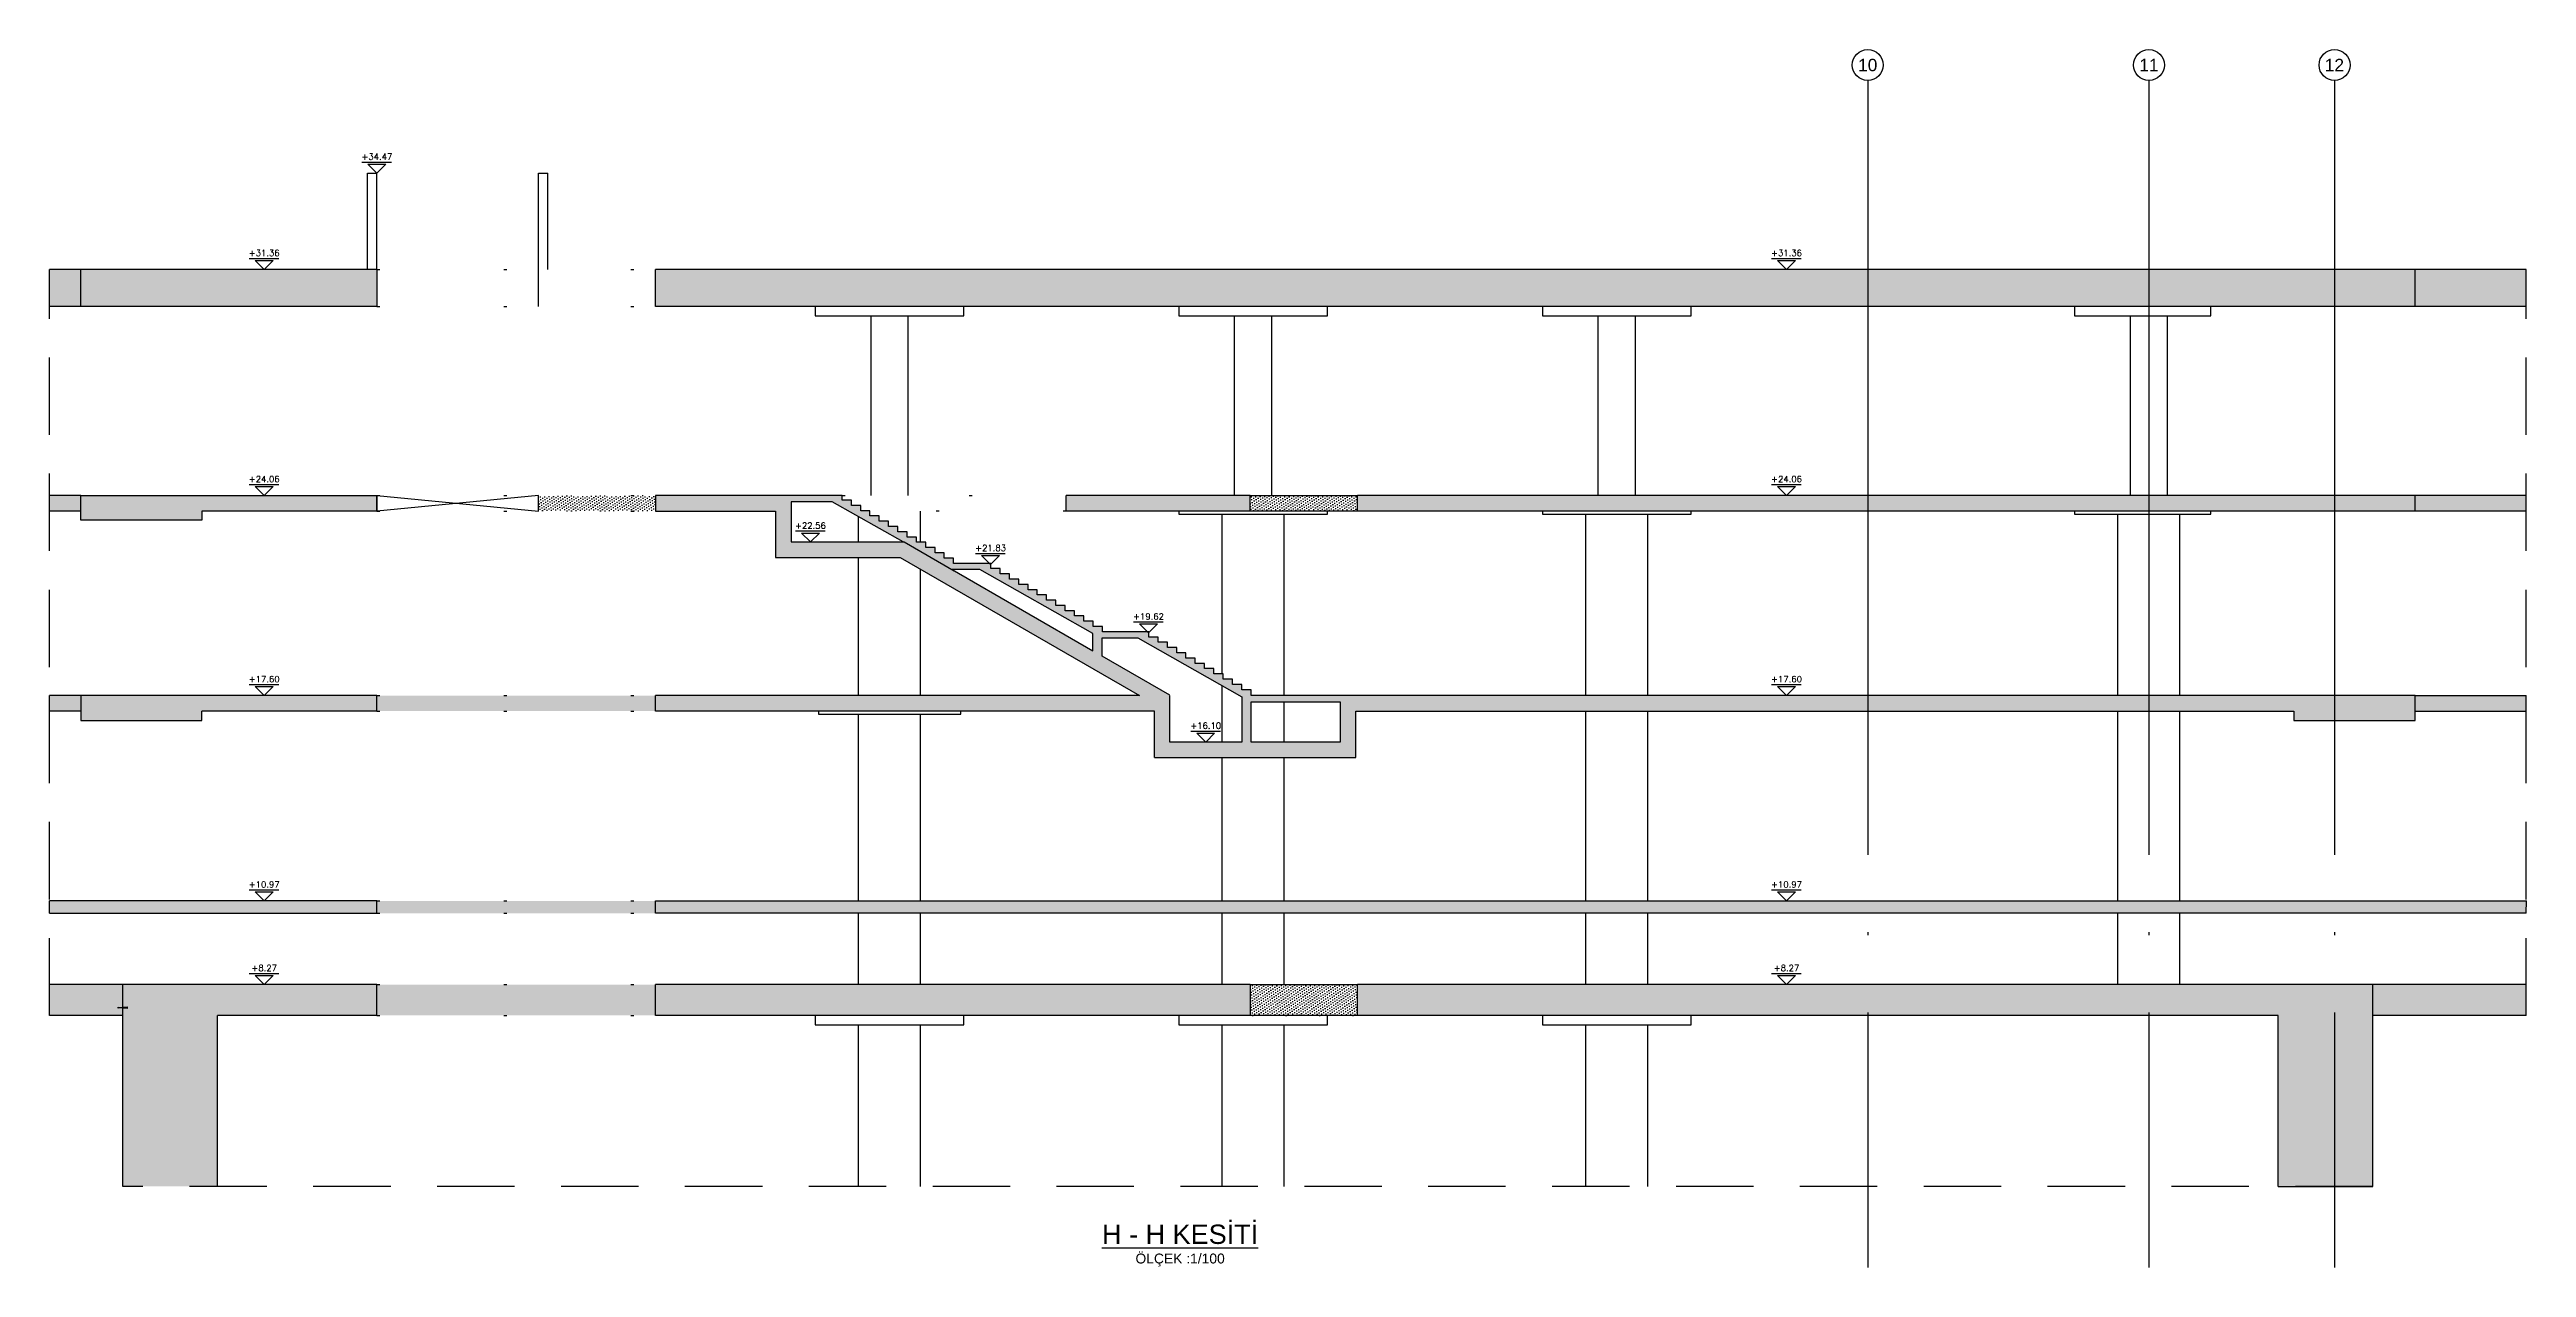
# Model space of a CAD drawing. Header units: millimetres. Extents: x 400408 to 401334, y 4543945 to 4544229.
# Drawn here: x 401068.5 to 401148.5, y 4543965.7 to 4544005.1 of the extents above; entities that cross this region are included whole.
import ezdxf
from ezdxf.enums import TextEntityAlignment as Align

# ---------------------------------------------------------------- set-up
doc = ezdxf.new("R2010")
doc.units = ezdxf.units.MM
for name, pattern in [('ACAD_ISO05W100', [33, 24, -3, 0, -3, 0, -3]), ('AKS', [3, 2.5, -0.25, 0, -0.25]), ('CIZGI', [0.4, 0.25, -0.15]), ('CONTINU', [0]), ('Dot', [4, 0, -4]), ('HIDDEN', [0.375, 0.25, -0.125])]:
    doc.linetypes.add(name, pattern=pattern)
for name, color, linetype in [('aks prota', 2, 'AKS'), ('caks prota', 4, 'Continuous'), ('görünüş prota', 4, 'Continuous'), ('iderzi_PROTA', 3, 'Continuous'), ('kesik prota', 2, 'CIZGI'), ('kesit prota', 1, 'Continuous'), ('kesit tarama prota', 252, 'Continuous'), ('kolon tarama prota', 252, 'Continuous'), ('kot prota', 4, 'Continuous'), ('PRT-CST-rc_level', 6, 'Continuous'), ('PRT-CST-rc_levermark', 4, 'Continuous'), ('st_s_su tutucu', 2, 'Continuous'), ('st_s_ölçü', 4, 'Continuous'), ('t35 prota', 3, 'Continuous'), ('taks prota', 7, 'Continuous'), ('tplan prota', 7, 'Continuous')]:
    doc.layers.add(name, color=color, linetype=linetype)
doc.styles.add('Arial', font='Arial.ttf')
doc.styles.add('OLCU', font='romanstw.shx')
doc.styles.add('TAKS', font='Arial Unicode.ttf')
pattern_1 = [(36, (401064.47961, 4543652.329636), (-0.014547592, 0.087543451), [0, -0.079375])]

# ---------------------------------------------------------------- blocks, each defined once
blk = doc.blocks.new('KOTK5')
at = {"layer": 'PRT-CST-rc_levermark'}
blk.add_line((217, 160), (-213, 160), dxfattribs=at)
blk.add_lwpolyline([(130, 130), (-130, 130), (0, 0)], close=True, dxfattribs=at)
at = {"layer": 'PRT-CST-rc_level', "style": 'OLCU'}
blk.add_attdef('000.00', text='', height=90, dxfattribs=at).set_placement((0, 193), align=Align.CENTER)
blk = doc.blocks.new('D')
at = {"layer": 'st_s_su tutucu', "linetype": 'CONTINU', "ltscale": 0.2}
for p, q in [((-39988, 52508), (-39993, 52508)), ((-39993, 52508), (-39993, 52507)), ((-39993, 52507), (-39991, 52506)), ((-39991, 52499), (-39992, 52499)), ((-39992, 52499), (-39992, 52498)), ((-39992, 52498), (-39991, 52498)), ((-39991, 52489), (-39992, 52489)), ((-39992, 52489), (-39992, 52488)), ((-39992, 52488), (-39991, 52488)), ((-39991, 52479), (-39992, 52479)), ((-39992, 52479), (-39992, 52478)), ((-39992, 52478), (-39991, 52478)), ((-39992, 52468), (-39992, 52469)), ((-39992, 52469), (-39991, 52469)), ((-39991, 52468), (-39992, 52468)), ((-39991, 52506), (-39991, 52499)), ((-39991, 52498), (-39991, 52489)), ((-39991, 52488), (-39991, 52479)), ((-39991, 52469), (-39991, 52478)), ((-39991, 52459), (-39991, 52468)), ((-39990, 52506), (-39988, 52507)), ((-39990, 52499), (-39990, 52506)), ((-39989, 52499), (-39990, 52499)), ((-39990, 52489), (-39990, 52498)), ((-39990, 52498), (-39989, 52498)), ((-39989, 52489), (-39990, 52489)), ((-39990, 52479), (-39990, 52488)), ((-39990, 52488), (-39989, 52488)), ((-39989, 52479), (-39990, 52479)), ((-39990, 52478), (-39989, 52478)), ((-39990, 52478), (-39990, 52469)), ((-39990, 52469), (-39989, 52469)), ((-39989, 52468), (-39990, 52468)), ((-39990, 52468), (-39990, 52459)), ((-39989, 52498), (-39989, 52499)), ((-39989, 52488), (-39989, 52489)), ((-39989, 52478), (-39989, 52479)), ((-39989, 52469), (-39989, 52468)), ((-39988, 52507), (-39988, 52508)), ((-39993, 52449), (-39991, 52450)), ((-39993, 52448), (-39993, 52449)), ((-39988, 52448), (-39993, 52448)), ((-39992, 52458), (-39992, 52459)), ((-39992, 52459), (-39991, 52459)), ((-39991, 52458), (-39992, 52458)), ((-39991, 52450), (-39991, 52458)), ((-39990, 52459), (-39989, 52459)), ((-39989, 52458), (-39990, 52458)), ((-39990, 52458), (-39990, 52450)), ((-39990, 52450), (-39988, 52449)), ((-39989, 52459), (-39989, 52458)), ((-39988, 52449), (-39988, 52448))]:
    blk.add_line(p, q, dxfattribs=at)
blk = doc.blocks.new('H-H Kesiti')
at = {"layer": 'kesit tarama prota'}
h = blk.add_hatch(color=256, dxfattribs=at)
h.dxf.hatch_style = 1
h.paths.add_polyline_path([(401224.72, 4543997.121), (401223.709, 4543997.121), (401223.709, 4543995.921), (401224.72, 4543995.921)])
h.paths.add_polyline_path([(401234.278, 4543997.121), (401224.72, 4543997.121), (401224.72, 4543995.921), (401234.278, 4543995.921)])
h = blk.add_hatch(color=256, dxfattribs=at)
h.dxf.hatch_style = 1
h.paths.add_polyline_path([(401300.084, 4543997.121), (401243.278, 4543997.121), (401243.278, 4543995.921), (401300.084, 4543995.921)])
h = blk.add_hatch(color=256, dxfattribs=at)
h.dxf.hatch_style = 1
h.paths.add_polyline_path([(401303.677, 4543997.121), (401300.084, 4543997.121), (401300.084, 4543995.921), (401303.677, 4543995.921)])
h = blk.add_hatch(color=256, dxfattribs=at)
h.dxf.hatch_style = 1
h.paths.add_polyline_path([(401224.718, 4543989.821), (401223.709, 4543989.821), (401223.709, 4543989.321), (401224.718, 4543989.321)])
h.paths.add_polyline_path([(401234.278, 4543989.821), (401224.718, 4543989.821), (401224.718, 4543989.021), (401228.631, 4543989.021), (401228.631, 4543989.321), (401234.278, 4543989.321)])
h = blk.add_hatch(dxfattribs=at)
h.set_pattern_fill('DOTS', color=2, scale=0.05, angle=36)
h.set_pattern_definition(pattern_1)
h.paths.add_polyline_path([(401243.278, 4543989.821), (401239.498, 4543989.821), (401239.498, 4543989.321), (401243.278, 4543989.321)])
h = blk.add_hatch(color=256, dxfattribs=at)
h.dxf.hatch_style = 1
h.paths.add_polyline_path([(401300.084, 4543983.361), (401262.501, 4543983.361), (401262.501, 4543983.551), (401262.201, 4543983.551), (401262.201, 4543983.721), (401261.901, 4543983.721), (401261.901, 4543983.891), (401261.601, 4543983.891), (401261.601, 4543984.061), (401261.301, 4543984.061), (401261.301, 4543984.231), (401261.001, 4543984.231), (401261.001, 4543984.401), (401260.701, 4543984.401), (401260.701, 4543984.571), (401260.401, 4543984.571), (401260.401, 4543984.741), (401260.101, 4543984.741), (401260.101, 4543984.911), (401259.801, 4543984.911), (401259.801, 4543985.081), (401259.501, 4543985.081), (401259.501, 4543985.251), (401259.201, 4543985.251), (401259.201, 4543985.421), (401257.701, 4543985.421), (401257.701, 4543985.591), (401257.401, 4543985.591), (401257.401, 4543985.761), (401257.101, 4543985.761), (401257.101, 4543985.931), (401256.801, 4543985.931), (401256.801, 4543986.101), (401256.501, 4543986.101), (401256.501, 4543986.271), (401256.201, 4543986.271), (401256.201, 4543986.441), (401255.901, 4543986.441), (401255.901, 4543986.611), (401255.601, 4543986.611), (401255.601, 4543986.781), (401255.301, 4543986.781), (401255.301, 4543986.951), (401255.001, 4543986.951), (401255.001, 4543987.121), (401254.701, 4543987.121), (401254.701, 4543987.291), (401254.401, 4543987.291), (401254.401, 4543987.461), (401254.101, 4543987.461), (401254.101, 4543987.631), (401252.899, 4543987.631), (401252.899, 4543987.801), (401252.599, 4543987.801), (401252.599, 4543987.971), (401252.299, 4543987.971), (401252.299, 4543988.141), (401251.999, 4543988.141), (401251.999, 4543988.311), (401251.699, 4543988.311), (401251.699, 4543988.481), (401251.399, 4543988.481), (401251.399, 4543988.651), (401251.099, 4543988.651), (401251.099, 4543988.821), (401250.799, 4543988.821), (401250.799, 4543988.991), (401250.499, 4543988.991), (401250.499, 4543989.161), (401250.199, 4543989.161), (401250.199, 4543989.331), (401249.899, 4543989.331), (401249.899, 4543989.501), (401249.599, 4543989.501), (401249.599, 4543989.671), (401249.299, 4543989.671), (401249.299, 4543989.821), (401243.278, 4543989.821), (401243.278, 4543989.321), (401247.149, 4543989.321), (401247.149, 4543987.821), (401251.173, 4543987.821), (401258.897, 4543983.361), (401243.278, 4543983.361), (401243.278, 4543982.861), (401259.384, 4543982.861), (401259.384, 4543981.361), (401265.884, 4543981.361), (401265.884, 4543982.861), (401296.171, 4543982.861), (401296.171, 4543982.561), (401300.084, 4543982.561)])
h.paths.add_polyline_path([(401252.848, 4543987.431), (401253.748, 4543987.431), (401257.393, 4543985.366), (401257.393, 4543984.807)], flags=16)
h.paths.add_polyline_path([(401257.693, 4543984.634), (401257.693, 4543985.221), (401258.848, 4543985.221), (401262.201, 4543983.322), (401262.201, 4543981.861), (401259.884, 4543981.861), (401259.884, 4543983.369)], flags=16)
h.paths.add_polyline_path([(401262.501, 4543983.161), (401265.384, 4543983.161), (401265.384, 4543981.861), (401262.501, 4543981.861)], flags=16)
h.paths.add_polyline_path([(401251.275, 4543988.321), (401247.649, 4543988.321), (401247.649, 4543989.621), (401248.981, 4543989.621)], flags=16)
h = blk.add_hatch(color=256, dxfattribs=at)
h.dxf.hatch_style = 1
h.paths.add_polyline_path([(401262.471, 4543989.821), (401256.531, 4543989.821), (401256.531, 4543989.321), (401262.471, 4543989.321)])
h.paths.add_polyline_path([(401300.084, 4543989.821), (401265.942, 4543989.821), (401265.942, 4543989.321), (401300.084, 4543989.321)])
h = blk.add_hatch(dxfattribs=at)
h.set_pattern_fill('DOTS', color=2, scale=0.05, angle=36)
h.set_pattern_definition(pattern_1)
h.paths.add_polyline_path([(401265.942, 4543989.821), (401262.471, 4543989.821), (401262.471, 4543989.321), (401265.942, 4543989.321)])
h = blk.add_hatch(color=256, dxfattribs=at)
h.dxf.hatch_style = 1
h.paths.add_polyline_path([(401303.677, 4543989.821), (401300.084, 4543989.821), (401300.084, 4543989.321), (401303.677, 4543989.321)])
h = blk.add_hatch(color=256, dxfattribs=at)
h.dxf.hatch_style = 1
h.paths.add_polyline_path([(401224.718, 4543983.361), (401223.709, 4543983.361), (401223.709, 4543982.861), (401224.718, 4543982.861)])
h.paths.add_polyline_path([(401234.278, 4543983.361), (401224.718, 4543983.361), (401224.718, 4543982.561), (401228.631, 4543982.561), (401228.631, 4543982.861), (401234.278, 4543982.861)])
h = blk.add_hatch(dxfattribs=at)
h.set_pattern_fill('DOTS', color=2, scale=0.05, angle=36)
h.set_pattern_definition(pattern_1)
h.paths.add_polyline_path([(401243.278, 4543983.361), (401234.278, 4543983.361), (401234.278, 4543982.861), (401243.278, 4543982.861)])
h = blk.add_hatch(color=256, dxfattribs=at)
h.dxf.hatch_style = 1
h.paths.add_polyline_path([(401303.677, 4543983.361), (401300.084, 4543983.361), (401300.084, 4543982.861), (401303.677, 4543982.861)])
h = blk.add_hatch(color=256, dxfattribs=at)
h.dxf.hatch_style = 1
h.paths.add_polyline_path([(401234.278, 4543976.731), (401223.709, 4543976.731), (401223.709, 4543976.331), (401234.278, 4543976.331)])
h = blk.add_hatch(dxfattribs=at)
h.set_pattern_fill('DOTS', color=2, scale=0.05, angle=36)
h.set_pattern_definition(pattern_1)
h.paths.add_polyline_path([(401243.278, 4543976.731), (401234.278, 4543976.731), (401234.278, 4543976.331), (401243.278, 4543976.331)])
h = blk.add_hatch(color=256, dxfattribs=at)
h.dxf.hatch_style = 1
h.paths.add_polyline_path([(401303.682, 4543976.731), (401243.278, 4543976.731), (401243.278, 4543976.331), (401303.677, 4543976.331)])
h = blk.add_hatch(color=256, dxfattribs=at)
h.dxf.hatch_style = 1
h.paths.add_polyline_path([(401229.137, 4543973.031), (401234.278, 4543973.031), (401234.278, 4543974.031), (401223.709, 4543974.031), (401223.709, 4543973.031), (401226.074, 4543973.031), (401226.074, 4543967.513), (401229.137, 4543967.513)])
h = blk.add_hatch(dxfattribs=at)
h.set_pattern_fill('DOTS', color=2, scale=0.05, angle=36)
h.set_pattern_definition(pattern_1)
h.paths.add_polyline_path([(401243.278, 4543974.031), (401234.278, 4543974.031), (401234.278, 4543973.031), (401243.278, 4543973.031)])
h = blk.add_hatch(color=256, dxfattribs=at)
h.dxf.hatch_style = 1
h.paths.add_polyline_path([(401262.471, 4543974.031), (401243.278, 4543974.031), (401243.278, 4543973.031), (401262.471, 4543973.031)])
h = blk.add_hatch(dxfattribs=at)
h.set_pattern_fill('DOTS', color=2, scale=0.05, angle=36)
h.set_pattern_definition(pattern_1)
h.paths.add_polyline_path([(401265.942, 4543974.031), (401262.471, 4543974.031), (401262.471, 4543973.031), (401265.942, 4543973.031)])
h = blk.add_hatch(color=256, dxfattribs=at)
h.dxf.hatch_style = 1
h.paths.add_polyline_path([(401298.723, 4543973.031), (401303.677, 4543973.031), (401303.677, 4543974.031), (401265.942, 4543974.031), (401265.942, 4543973.031), (401295.661, 4543973.031), (401295.661, 4543967.513), (401298.723, 4543967.513)])
at = {"layer": 'aks prota', "ltscale": 10}
for p, q in [((401282.413, 4544003.223), (401282.413, 4543964.894)), ((401291.493, 4544003.223), (401291.493, 4543964.894)), ((401297.485, 4544003.223), (401297.485, 4543964.894))]:
    blk.add_line(p, q, dxfattribs=at)
at = {"layer": 'caks prota', "ltscale": 0.05}
for centre in [(401282.413, 4544003.723), (401291.493, 4544003.723), (401297.485, 4544003.723)]:
    blk.add_circle(centre, 0.5, dxfattribs=at)
at = {"layer": 'görünüş prota'}
for p, q in [((401250.232, 4543989.821), (401250.232, 4543995.621)), ((401251.432, 4543989.821), (401251.432, 4543995.621)), ((401261.971, 4543989.821), (401261.971, 4543995.621)), ((401263.171, 4543989.821), (401263.171, 4543995.621)), ((401273.713, 4543989.821), (401273.713, 4543995.621)), ((401274.913, 4543989.821), (401274.913, 4543995.621)), ((401290.893, 4543989.821), (401290.893, 4543995.621)), ((401292.093, 4543989.821), (401292.093, 4543995.621)), ((401249.832, 4543988.321), (401249.832, 4543989.139)), ((401251.832, 4543988.311), (401251.832, 4543989.321)), ((401261.571, 4543984.061), (401261.571, 4543989.221)), ((401263.571, 4543983.361), (401263.571, 4543989.221)), ((401273.313, 4543983.361), (401273.313, 4543989.221)), ((401275.313, 4543983.361), (401275.313, 4543989.221)), ((401290.493, 4543983.361), (401290.493, 4543989.221)), ((401292.493, 4543983.361), (401292.493, 4543989.221)), ((401249.832, 4543983.361), (401249.832, 4543987.821)), ((401251.832, 4543983.361), (401251.832, 4543987.441)), ((401261.571, 4543981.861), (401261.571, 4543983.679)), ((401263.571, 4543981.861), (401263.571, 4543983.161)), ((401249.832, 4543976.731), (401249.832, 4543982.761)), ((401251.832, 4543976.731), (401251.832, 4543982.761)), ((401273.313, 4543976.731), (401273.313, 4543982.861)), ((401275.313, 4543976.731), (401275.313, 4543982.861)), ((401290.493, 4543976.731), (401290.493, 4543982.861)), ((401292.493, 4543976.731), (401292.493, 4543982.861)), ((401261.571, 4543976.731), (401261.571, 4543981.361)), ((401263.571, 4543976.731), (401263.571, 4543981.361)), ((401249.832, 4543974.031), (401249.832, 4543976.331)), ((401251.832, 4543974.031), (401251.832, 4543976.331)), ((401261.571, 4543974.031), (401261.571, 4543976.331)), ((401263.571, 4543974.031), (401263.571, 4543976.331)), ((401273.313, 4543974.031), (401273.313, 4543976.331)), ((401275.313, 4543974.031), (401275.313, 4543976.331)), ((401290.493, 4543974.031), (401290.493, 4543976.331)), ((401292.493, 4543974.031), (401292.493, 4543976.331)), ((401249.832, 4543967.513), (401249.832, 4543972.731)), ((401251.832, 4543967.513), (401251.832, 4543972.731)), ((401261.571, 4543967.513), (401261.571, 4543972.731)), ((401263.571, 4543967.513), (401263.571, 4543972.731)), ((401273.313, 4543967.513), (401273.313, 4543972.731)), ((401275.313, 4543967.513), (401275.313, 4543972.731))]:
    blk.add_line(p, q, dxfattribs=at)
for points in [[(401233.978, 4543997.121), (401233.978, 4544000.231)], [(401233.978, 4544000.231), (401234.278, 4544000.231)], [(401234.278, 4543997.121), (401234.278, 4544000.231)], [(401239.498, 4543995.921), (401239.498, 4544000.231)], [(401239.498, 4544000.231), (401239.798, 4544000.231)], [(401239.798, 4543997.121), (401239.798, 4544000.231)], [(401248.432, 4543995.921), (401248.432, 4543995.621), (401253.232, 4543995.621), (401253.232, 4543995.921)], [(401260.171, 4543995.921), (401260.171, 4543995.621), (401264.971, 4543995.621), (401264.971, 4543995.921)], [(401271.91, 4543995.921), (401271.91, 4543995.621), (401276.71, 4543995.621), (401276.71, 4543995.921)], [(401289.09, 4543995.921), (401289.09, 4543995.621), (401293.49, 4543995.621), (401293.49, 4543995.921)], [(401262.471, 4543989.821), (401265.942, 4543989.821)], [(401260.171, 4543989.321), (401260.171, 4543989.221), (401264.971, 4543989.221), (401264.971, 4543989.321)], [(401265.942, 4543989.321), (401262.471, 4543989.321)], [(401271.91, 4543989.321), (401271.91, 4543989.221), (401276.71, 4543989.221), (401276.71, 4543989.321)], [(401289.09, 4543989.321), (401289.09, 4543989.221), (401293.49, 4543989.221), (401293.49, 4543989.321)], [(401248.532, 4543982.861), (401248.532, 4543982.761), (401253.132, 4543982.761), (401253.132, 4543982.861)], [(401262.471, 4543974.031), (401265.942, 4543974.031)], [(401248.432, 4543973.031), (401248.432, 4543972.731), (401253.232, 4543972.731), (401253.232, 4543973.031)], [(401260.171, 4543973.031), (401260.171, 4543972.731), (401264.971, 4543972.731), (401264.971, 4543973.031)], [(401265.942, 4543973.031), (401262.471, 4543973.031)], [(401271.912, 4543973.031), (401271.912, 4543972.731), (401276.712, 4543972.731), (401276.712, 4543973.031)]]:
    blk.add_lwpolyline(points, dxfattribs=at)
at = {"layer": 'görünüş prota', "color": 4, "linetype": 'Dot'}
for points in [[(401234.278, 4543997.121), (401243.278, 4543997.121)], [(401234.278, 4543995.921), (401243.278, 4543995.921)], [(401234.278, 4543989.821), (401243.278, 4543989.821)], [(401249.299, 4543989.821), (401256.531, 4543989.821)], [(401234.278, 4543989.321), (401243.278, 4543989.321)], [(401256.531, 4543989.321), (401250.199, 4543989.321)], [(401234.278, 4543983.361), (401243.278, 4543983.361)], [(401234.278, 4543982.861), (401243.278, 4543982.861)], [(401234.278, 4543976.731), (401243.278, 4543976.731)], [(401234.278, 4543976.331), (401243.278, 4543976.331)], [(401234.278, 4543974.031), (401243.278, 4543974.031)], [(401234.278, 4543973.031), (401243.278, 4543973.031)]]:
    blk.add_lwpolyline(points, dxfattribs=at)
at = {"layer": 'iderzi_PROTA', "linetype": 'ACAD_ISO05W100', "ltscale": 2}
for p, q in [((401226.074, 4543973.031), (401226.074, 4543974.031)), ((401298.723, 4543973.031), (401298.723, 4543974.031))]:
    blk.add_line(p, q, dxfattribs=at)
at = {"layer": 'kesik prota', "ltscale": 10}
blk.add_line((401298.723, 4543967.513), (401226.074, 4543967.513), dxfattribs=at)
at = {"layer": 'kesik prota', "linetype": 'HIDDEN', "ltscale": 10}
for points in [[(401223.709, 4543973.031), (401223.709, 4543997.121)], [(401303.677, 4543973.031), (401303.677, 4543997.121)]]:
    blk.add_lwpolyline(points, dxfattribs=at)
at = {"layer": 'kesik prota', "ltscale": 10}
blk.add_lwpolyline([(401251.275, 4543988.321), (401251.306, 4543988.321), (401252.912, 4543987.394)], dxfattribs=at)
at = {"layer": 'kesit prota', "color": 1}
for p, q in [((401234.278, 4543997.121), (401223.709, 4543997.121)), ((401234.278, 4543997.121), (401234.278, 4543995.921)), ((401303.677, 4543997.121), (401243.278, 4543997.121)), ((401243.278, 4543995.921), (401243.278, 4543997.121)), ((401234.278, 4543995.921), (401223.709, 4543995.921)), ((401303.677, 4543995.921), (401243.278, 4543995.921)), ((401262.471, 4543989.821), (401256.531, 4543989.821)), ((401256.531, 4543989.321), (401256.531, 4543989.821)), ((401262.471, 4543989.321), (401262.471, 4543989.821)), ((401303.677, 4543989.821), (401265.942, 4543989.821)), ((401265.942, 4543989.321), (401265.942, 4543989.821)), ((401300.084, 4543989.321), (401300.084, 4543989.821)), ((401262.471, 4543989.321), (401256.531, 4543989.321)), ((401303.677, 4543989.321), (401265.942, 4543989.321)), ((401224.718, 4543983.361), (401223.709, 4543983.361)), ((401234.278, 4543982.861), (401234.278, 4543983.361)), ((401243.278, 4543982.861), (401243.278, 4543983.361)), ((401224.718, 4543982.861), (401223.709, 4543982.861)), ((401234.278, 4543982.861), (401228.631, 4543982.861)), ((401259.384, 4543982.861), (401243.278, 4543982.861)), ((401259.384, 4543981.361), (401259.384, 4543982.861)), ((401265.884, 4543981.361), (401265.884, 4543982.861)), ((401259.384, 4543981.361), (401265.884, 4543981.361)), ((401234.278, 4543974.031), (401223.709, 4543974.031)), ((401234.278, 4543973.031), (401234.278, 4543974.031)), ((401262.471, 4543974.031), (401243.278, 4543974.031)), ((401243.278, 4543973.031), (401243.278, 4543974.031)), ((401262.471, 4543974.031), (401262.471, 4543973.031)), ((401303.677, 4543974.031), (401265.942, 4543974.031)), ((401265.942, 4543973.031), (401265.942, 4543974.031)), ((401226.074, 4543973.031), (401223.709, 4543973.031)), ((401226.074, 4543967.513), (401226.074, 4543973.031)), ((401234.278, 4543973.031), (401229.137, 4543973.031)), ((401229.137, 4543967.513), (401229.137, 4543973.031)), ((401262.471, 4543973.031), (401243.278, 4543973.031)), ((401295.661, 4543973.031), (401265.942, 4543973.031)), ((401295.661, 4543967.513), (401295.661, 4543973.031)), ((401303.677, 4543973.031), (401298.723, 4543973.031)), ((401298.723, 4543967.513), (401298.723, 4543973.031))]:
    blk.add_line(p, q, dxfattribs=at)
at = {"layer": 'kesit prota'}
for p, q in [((401224.72, 4543995.921), (401224.72, 4543997.121)), ((401300.084, 4543995.921), (401300.084, 4543997.121))]:
    blk.add_line(p, q, dxfattribs=at)
at = {"layer": 'kesit prota', "color": 1}
for points in [[(401224.718, 4543989.821), (401223.709, 4543989.821)], [(401224.718, 4543989.321), (401223.709, 4543989.321)], [(401247.149, 4543989.321), (401247.149, 4543987.821), (401251.173, 4543987.821), (401258.897, 4543983.361), (401243.278, 4543983.361)], [(401253.748, 4543987.431), (401252.848, 4543987.431), (401257.393, 4543984.807), (401257.393, 4543985.366), (401253.748, 4543987.431)], [(401259.884, 4543983.369), (401257.693, 4543984.634), (401257.693, 4543985.221), (401258.848, 4543985.221), (401262.201, 4543983.322), (401262.201, 4543981.861)], [(401262.201, 4543981.861), (401259.884, 4543981.861), (401259.884, 4543983.361)]]:
    blk.add_lwpolyline(points, dxfattribs=at)
for points in [[(401224.718, 4543989.821), (401234.278, 4543989.821), (401234.278, 4543989.321), (401228.631, 4543989.321), (401228.631, 4543989.021), (401224.718, 4543989.021)], [(401251.275, 4543988.321), (401248.981, 4543989.621), (401247.649, 4543989.621), (401247.649, 4543988.321)], [(401262.501, 4543983.161), (401265.384, 4543983.161), (401265.384, 4543981.861), (401262.501, 4543981.861)]]:
    blk.add_lwpolyline(points, close=True, dxfattribs=at)
at = {"layer": 'kesit prota'}
for points in [[(401265.884, 4543982.861), (401296.171, 4543982.861), (401296.171, 4543982.561), (401300.084, 4543982.561), (401300.084, 4543983.361), (401262.501, 4543983.361), (401262.501, 4543983.551), (401262.201, 4543983.551), (401262.201, 4543983.721), (401261.901, 4543983.721), (401261.901, 4543983.891), (401261.601, 4543983.891), (401261.601, 4543984.061), (401261.301, 4543984.061), (401261.301, 4543984.231), (401261.001, 4543984.231), (401261.001, 4543984.401), (401260.701, 4543984.401), (401260.701, 4543984.571), (401260.401, 4543984.571), (401260.401, 4543984.741), (401260.101, 4543984.741), (401260.101, 4543984.911), (401259.801, 4543984.911), (401259.801, 4543985.081), (401259.501, 4543985.081), (401259.501, 4543985.251), (401259.201, 4543985.251), (401259.201, 4543985.421), (401257.701, 4543985.421), (401257.701, 4543985.591), (401257.401, 4543985.591), (401257.401, 4543985.761), (401257.101, 4543985.761), (401257.101, 4543985.931), (401256.801, 4543985.931), (401256.801, 4543986.101), (401256.501, 4543986.101), (401256.501, 4543986.271), (401256.201, 4543986.271), (401256.201, 4543986.441), (401255.901, 4543986.441), (401255.901, 4543986.611), (401255.601, 4543986.611), (401255.601, 4543986.781), (401255.301, 4543986.781), (401255.301, 4543986.951), (401255.001, 4543986.951), (401255.001, 4543987.121), (401254.701, 4543987.121), (401254.701, 4543987.291), (401254.401, 4543987.291), (401254.401, 4543987.461), (401254.101, 4543987.461), (401254.101, 4543987.631), (401252.899, 4543987.631), (401252.899, 4543987.801), (401252.599, 4543987.801), (401252.599, 4543987.971), (401252.299, 4543987.971), (401252.299, 4543988.141), (401251.999, 4543988.141), (401251.999, 4543988.311), (401251.699, 4543988.311), (401251.699, 4543988.481), (401251.399, 4543988.481), (401251.399, 4543988.651), (401251.099, 4543988.651), (401251.099, 4543988.821), (401250.799, 4543988.821), (401250.799, 4543988.991), (401250.499, 4543988.991), (401250.499, 4543989.161), (401250.199, 4543989.161), (401250.199, 4543989.331), (401249.899, 4543989.331), (401249.899, 4543989.501), (401249.599, 4543989.501), (401249.599, 4543989.671), (401249.299, 4543989.671), (401249.299, 4543989.821), (401243.278, 4543989.821), (401243.278, 4543989.321), (401247.149, 4543989.321)], [(401234.278, 4543983.361), (401224.718, 4543983.361), (401224.718, 4543982.561), (401228.631, 4543982.561), (401228.631, 4543982.861)], [(401300.084, 4543983.361), (401303.677, 4543983.361)], [(401300.084, 4543982.861), (401303.677, 4543982.861)], [(401223.709, 4543976.331), (401234.278, 4543976.331), (401234.278, 4543976.731), (401223.709, 4543976.731)], [(401303.677, 4543976.331), (401243.278, 4543976.331), (401243.278, 4543976.731), (401303.682, 4543976.731)], [(401303.677, 4543976.331), (401303.682, 4543976.731)], [(401303.677, 4543973.031), (401303.677, 4543974.031)]]:
    blk.add_lwpolyline(points, dxfattribs=at)
at = {"layer": 'kesit tarama prota'}
for points in [[(401223.709, 4543995.921), (401223.709, 4543997.121)], [(401303.677, 4543995.921), (401303.677, 4543997.121)], [(401223.709, 4543989.321), (401223.709, 4543989.821)], [(401303.677, 4543989.321), (401303.677, 4543989.821)], [(401223.709, 4543982.861), (401223.709, 4543983.361)], [(401303.677, 4543982.861), (401303.677, 4543983.361)], [(401223.709, 4543976.331), (401223.709, 4543976.731)], [(401295.661, 4543967.513), (401298.723, 4543967.513)]]:
    blk.add_lwpolyline(points, dxfattribs=at)
at = {"layer": 'kolon tarama prota', "color": 2}
blk.add_lwpolyline([(401234.278, 4543989.321), (401234.278, 4543989.821), (401239.498, 4543989.321), (401239.498, 4543989.821), (401234.278, 4543989.321), (401234.278, 4543989.821)], dxfattribs=at)
at = {"layer": 'kot prota', "linetype": 'CONTINU', "ltscale": 0.1}
ref = blk.add_blockref('KOTK5', (401234.278, 4544000.231), dxfattribs=dict(at, xscale=-0.002222222222222221, yscale=0.002222222222222221, zscale=0.002222222222222222, rotation=1.399620875197627e-05))
ref.add_attrib('000.00', '+34.47', dxfattribs={"layer": 'PRT-CST-rc_level', "height": 0.2, "rotation": 0.00001, "style": 'OLCU'}).set_placement((401234.278, 4544000.661), align=Align.CENTER)
ref = blk.add_blockref('KOTK5', (401230.64, 4543997.121), dxfattribs=dict(at, xscale=-0.002222222222222222, yscale=0.002222222222222222, zscale=0.002222222222222222, rotation=359.9999999999902))
ref.add_attrib('000.00', '+31.36', dxfattribs={"layer": 'PRT-CST-rc_level', "height": 0.2, "style": 'OLCU'}).set_placement((401230.64, 4543997.551), align=Align.CENTER)
ref = blk.add_blockref('KOTK5', (401279.792, 4543997.121), dxfattribs=dict(at, xscale=-0.002222222222222222, yscale=0.002222222222222222, zscale=0.002222222222222222, rotation=359.9999999999902))
ref.add_attrib('000.00', '+31.36', dxfattribs={"layer": 'PRT-CST-rc_level', "height": 0.2, "style": 'OLCU'}).set_placement((401279.792, 4543997.551), align=Align.CENTER)
ref = blk.add_blockref('KOTK5', (401230.64, 4543989.821), dxfattribs=dict(at, xscale=-0.002222222222222222, yscale=0.002222222222222222, zscale=0.002222222222222222, rotation=359.9999999999902))
ref.add_attrib('000.00', '+24.06', dxfattribs={"layer": 'PRT-CST-rc_level', "height": 0.2, "style": 'OLCU'}).set_placement((401230.64, 4543990.251), align=Align.CENTER)
ref = blk.add_blockref('KOTK5', (401279.792, 4543989.821), dxfattribs=dict(at, xscale=-0.002222222222222222, yscale=0.002222222222222222, zscale=0.002222222222222222, rotation=359.9999999999902))
ref.add_attrib('000.00', '+24.06', dxfattribs={"layer": 'PRT-CST-rc_level', "height": 0.2, "style": 'OLCU'}).set_placement((401279.792, 4543990.251), align=Align.CENTER)
ref = blk.add_blockref('KOTK5', (401248.276, 4543988.321), dxfattribs=dict(at, xscale=-0.002222222222222222, yscale=0.002222222222222222, zscale=0.002222222222222222, rotation=359.9999999999902))
ref.add_attrib('000.00', '+22.56', dxfattribs={"layer": 'PRT-CST-rc_level', "height": 0.2, "style": 'OLCU'}).set_placement((401248.276, 4543988.751), align=Align.CENTER)
ref = blk.add_blockref('KOTK5', (401254.093, 4543987.594), dxfattribs=dict(at, xscale=-0.002222222222222222, yscale=0.002222222222222222, zscale=0.002222222222222222, rotation=359.9999999999902))
ref.add_attrib('000.00', '+21.83', dxfattribs={"layer": 'PRT-CST-rc_level', "height": 0.2, "style": 'OLCU'}).set_placement((401254.093, 4543988.024), align=Align.CENTER)
ref = blk.add_blockref('KOTK5', (401259.193, 4543985.384), dxfattribs=dict(at, xscale=-0.002222222222222222, yscale=0.002222222222222222, zscale=0.002222222222222222, rotation=359.9999999999902))
ref.add_attrib('000.00', '+19.62', dxfattribs={"layer": 'PRT-CST-rc_level', "height": 0.2, "style": 'OLCU'}).set_placement((401259.193, 4543985.814), align=Align.CENTER)
ref = blk.add_blockref('KOTK5', (401230.64, 4543983.361), dxfattribs=dict(at, xscale=-0.002222222222222222, yscale=0.002222222222222222, zscale=0.002222222222222222, rotation=359.9999999999902))
ref.add_attrib('000.00', '+17.60', dxfattribs={"layer": 'PRT-CST-rc_level', "height": 0.2, "style": 'OLCU'}).set_placement((401230.64, 4543983.791), align=Align.CENTER)
ref = blk.add_blockref('KOTK5', (401279.792, 4543983.361), dxfattribs=dict(at, xscale=-0.002222222222222222, yscale=0.002222222222222222, zscale=0.002222222222222222, rotation=359.9999999999902))
ref.add_attrib('000.00', '+17.60', dxfattribs={"layer": 'PRT-CST-rc_level', "height": 0.2, "style": 'OLCU'}).set_placement((401279.792, 4543983.791), align=Align.CENTER)
ref = blk.add_blockref('KOTK5', (401261.038, 4543981.861), dxfattribs=dict(at, xscale=-0.002222222222222222, yscale=0.002222222222222222, zscale=0.002222222222222222, rotation=359.9999999999902))
ref.add_attrib('000.00', '+16.10', dxfattribs={"layer": 'PRT-CST-rc_level', "height": 0.2, "style": 'OLCU'}).set_placement((401261.038, 4543982.291), align=Align.CENTER)
ref = blk.add_blockref('KOTK5', (401230.64, 4543976.731), dxfattribs=dict(at, xscale=-0.002222222222222222, yscale=0.002222222222222222, zscale=0.002222222222222222, rotation=359.9999999999902))
ref.add_attrib('000.00', '+10.97', dxfattribs={"layer": 'PRT-CST-rc_level', "height": 0.2, "style": 'OLCU'}).set_placement((401230.64, 4543977.161), align=Align.CENTER)
ref = blk.add_blockref('KOTK5', (401279.792, 4543976.731), dxfattribs=dict(at, xscale=-0.002222222222222222, yscale=0.002222222222222222, zscale=0.002222222222222222, rotation=359.9999999999902))
ref.add_attrib('000.00', '+10.97', dxfattribs={"layer": 'PRT-CST-rc_level', "height": 0.2, "style": 'OLCU'}).set_placement((401279.792, 4543977.161), align=Align.CENTER)
ref = blk.add_blockref('KOTK5', (401230.64, 4543974.031), dxfattribs=dict(at, xscale=-0.002222222222222222, yscale=0.002222222222222222, zscale=0.002222222222222222, rotation=359.9999999999902))
ref.add_attrib('000.00', '+8.27', dxfattribs={"layer": 'PRT-CST-rc_level', "height": 0.2, "style": 'OLCU'}).set_placement((401230.64, 4543974.461), align=Align.CENTER)
ref = blk.add_blockref('KOTK5', (401279.792, 4543974.031), dxfattribs=dict(at, xscale=-0.002222222222222222, yscale=0.002222222222222222, zscale=0.002222222222222222, rotation=359.9999999999902))
ref.add_attrib('000.00', '+8.27', dxfattribs={"layer": 'PRT-CST-rc_level', "height": 0.2, "style": 'OLCU'}).set_placement((401279.792, 4543974.461), align=Align.CENTER)
at = {"layer": 'st_s_ölçü', "xscale": 0.004999999999999998, "yscale": 0.004999999999999998, "zscale": 0.004999999999999998, "rotation": 270}
blk.add_blockref('D', (400963.683, 4543773.33), dxfattribs=at)
at = {"layer": 't35 prota', "style": 'Arial'}
blk.add_text('ÖLÇEK :1/100', height=0.32, rotation=0.01179, dxfattribs=at).set_placement((401260.212, 4543965.168), align=Align.MIDDLE)
at = {"layer": 'taks prota', "style": 'TAKS'}
for s, p in [('10', (401282.413, 4544003.723)), ('11', (401291.493, 4544003.723)), ('12', (401297.482, 4544003.723))]:
    blk.add_text(s, height=0.4, dxfattribs=at).set_placement(p, align=Align.MIDDLE_CENTER)
at = {"layer": 'tplan prota', "style": 'Arial'}
blk.add_text('%%UH - H KESİTİ', height=0.625, rotation=0.01179, dxfattribs=at).set_placement((401260.212, 4543966.043), align=Align.MIDDLE)

msp = doc.modelspace()

# ---------------------------------------------------------------- block references
msp.add_blockref('H-H Kesiti', (-155.218, 0.85))

doc.saveas('drawing.dxf')
